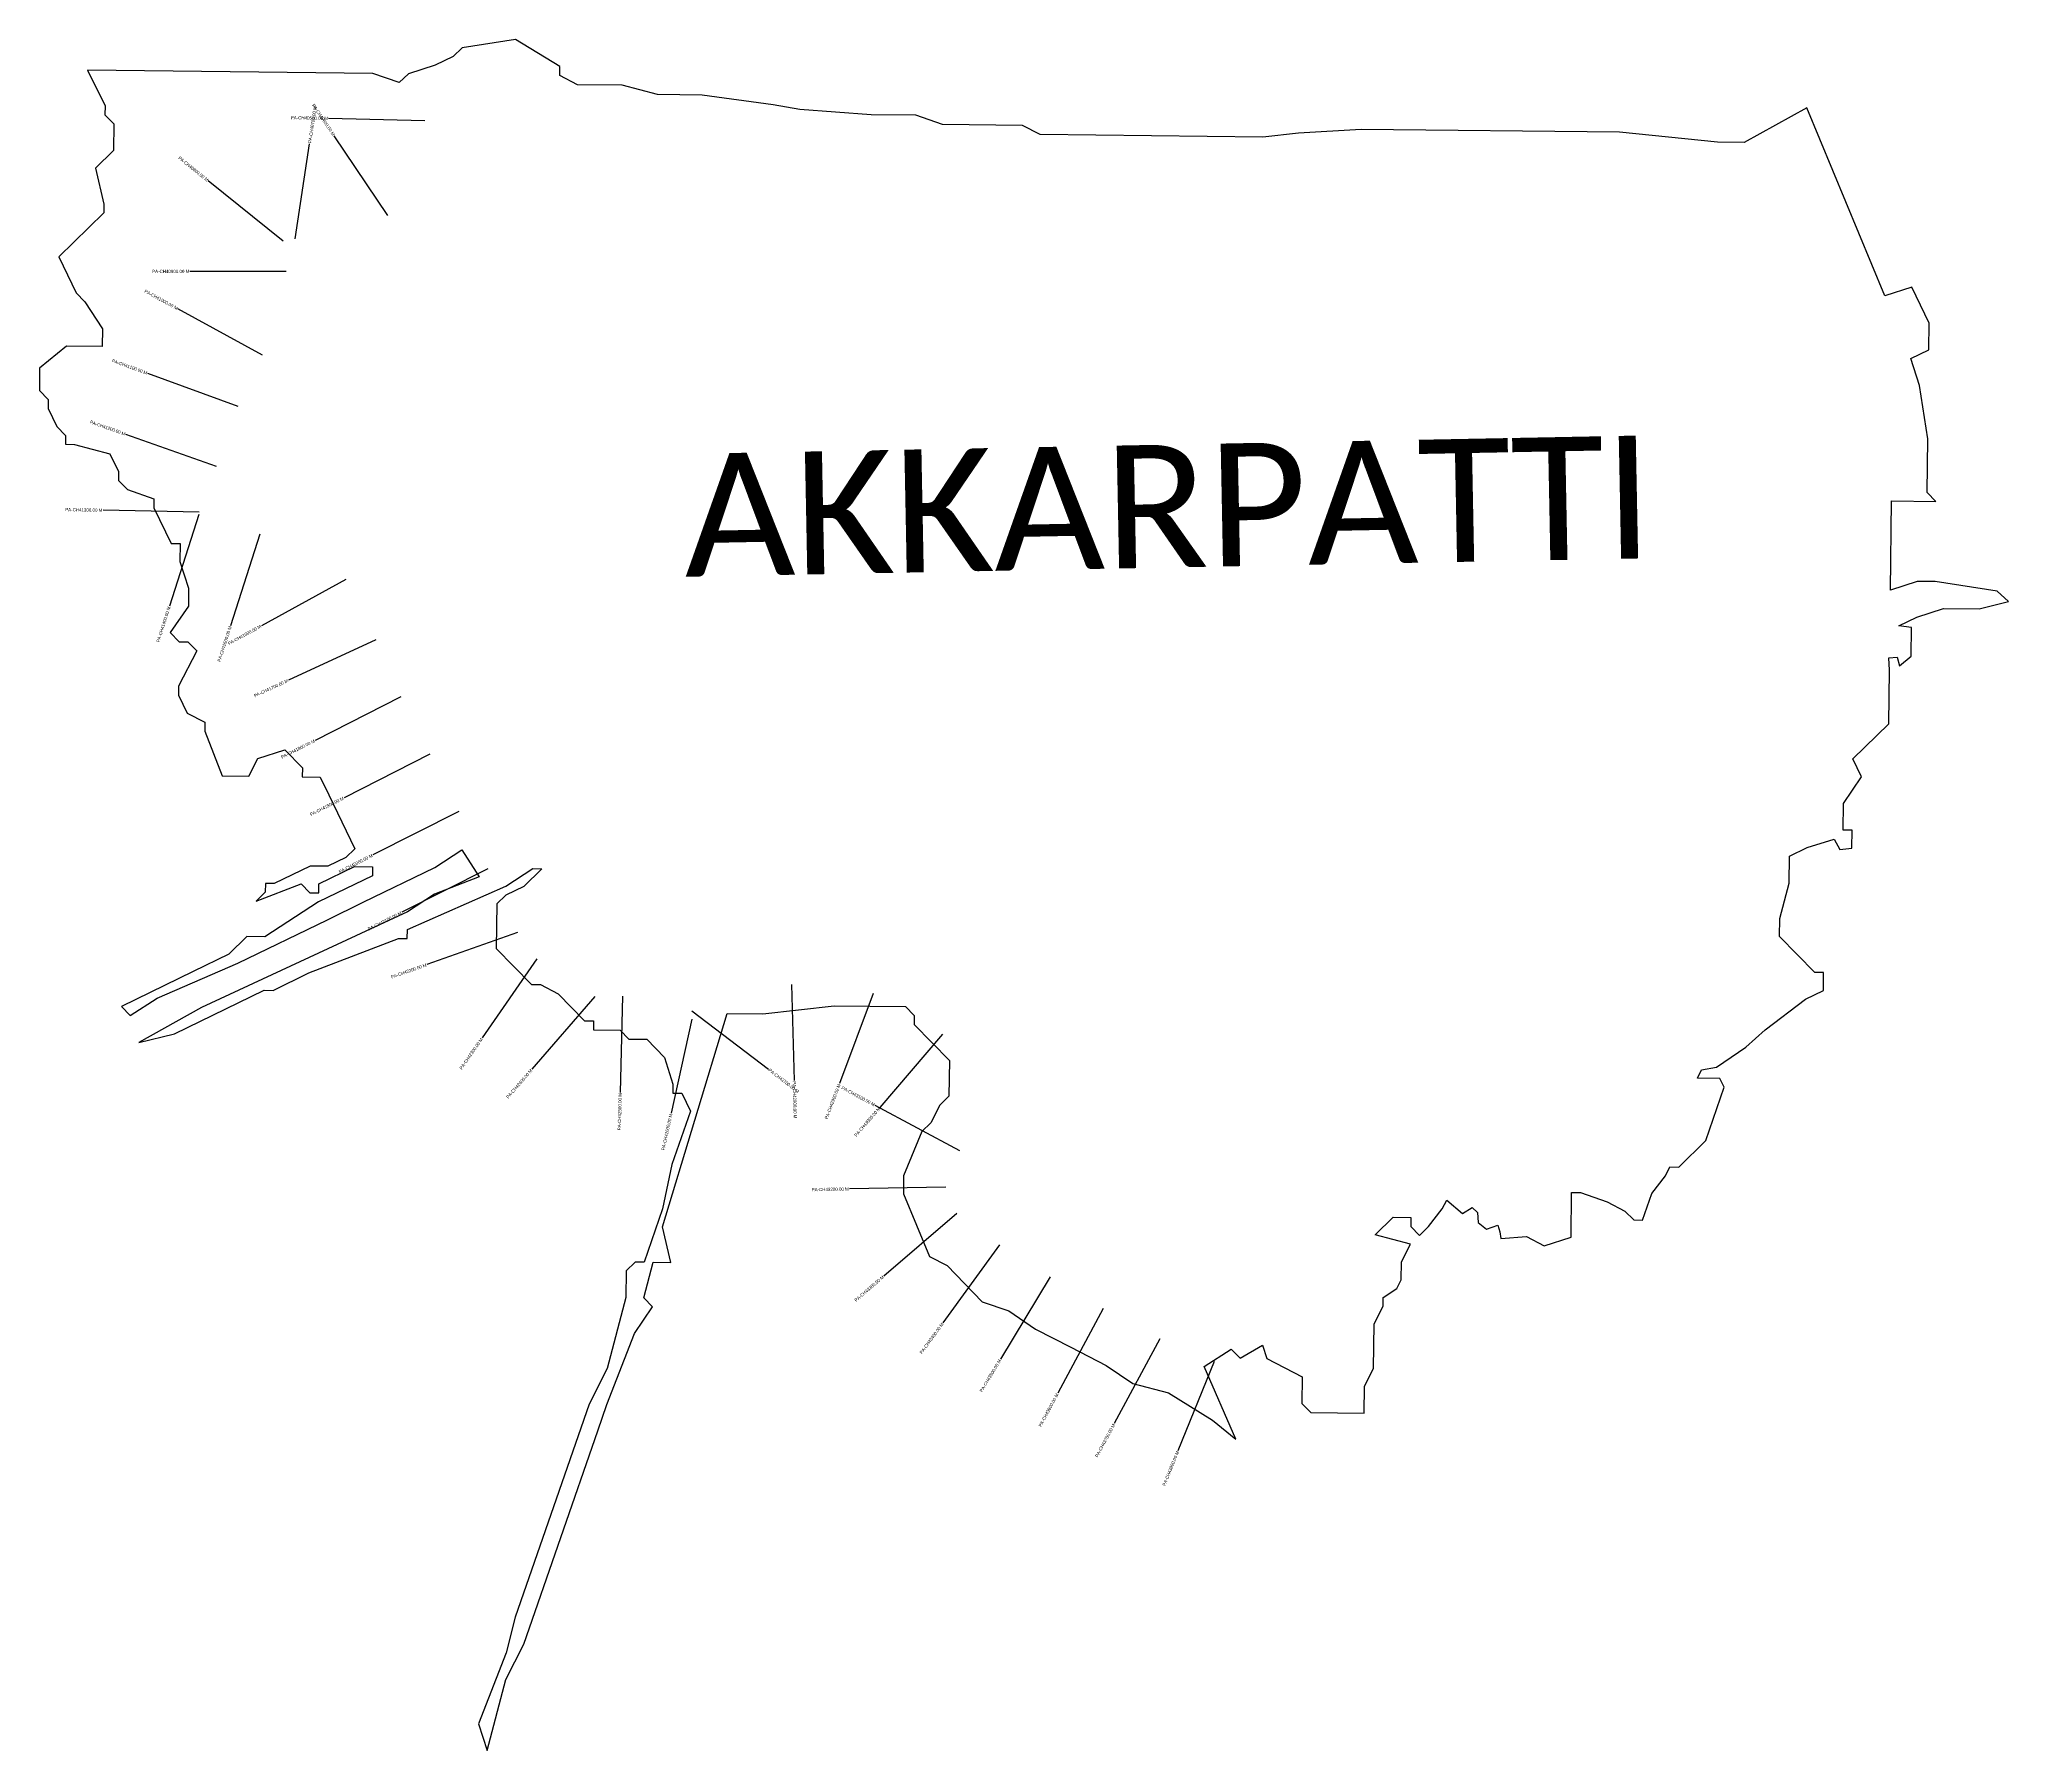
# Model space of a CAD drawing. Header units: metres. Extents: x 253957 to 257026, y 2192713 to 2195379.
import ezdxf
from ezdxf.enums import TextEntityAlignment as Align

# ---------------------------------------------------------------- set-up
doc = ezdxf.new("R2010")
doc.units = ezdxf.units.M
for name, color, linetype in [('CS', 134, 'Continuous'), ('CSMark', 6, 'Continuous'), ('VILLAGE BOUNDRY', 10, 'Continuous'), ('VILLAGE NAME', 250, 'Continuous')]:
    doc.layers.add(name, color=color, linetype=linetype)

msp = doc.modelspace()

# ---------------------------------------------------------------- linework, layer by layer
at = {"layer": 'CS'}
for p, q in [((254557.4, 2195252.1), (254407.5, 2195255.6)), ((254355.6, 2195068), (254377.8, 2195216.4)), ((254499.7, 2195104.3), (254416.1, 2195228.8)), ((254336.9, 2195064.3), (254220, 2195158.3)), ((254341.4, 2195017.4), (254191.4, 2195017.4)), ((254304.2, 2194886.8), (254172.7, 2194958.9)), ((254266.4, 2194806.8), (254125.5, 2194858.4)), ((254232.8, 2194713.5), (254091.4, 2194763.5)), ((254205.9, 2194642.4), (254055.9, 2194645.3)), ((254205.1, 2194638.9), (254159.3, 2194496.1)), ((254300.3, 2194608.3), (254254.5, 2194465.5)), ((254434.4, 2194537.5), (254302.8, 2194465.5)), ((254481.3, 2194443.5), (254345.1, 2194380.6)), ((254520.3, 2194354.4), (254386.4, 2194286.8)), ((254565.4, 2194265.1), (254431.5, 2194197.5)), ((254610.4, 2194175.8), (254476.5, 2194108.3)), ((254655.5, 2194086.5), (254521.5, 2194019)), ((254702.1, 2193987.5), (254560.6, 2193937.6)), ((254731.9, 2193946.6), (254646.7, 2193823.2)), ((254822.3, 2193888), (254724.2, 2193774.5)), ((254865.7, 2193888.3), (254861.9, 2193738.3)), ((255128.7, 2193906.7), (255133.2, 2193756.7)), ((255256.5, 2193892.6), (255203.7, 2193752.2)), ((254973.5, 2193852.5), (254941.2, 2193706)), ((254973.8, 2193865.5), (255093.1, 2193774.6)), ((255364.3, 2193829), (255266.6, 2193715.1)), ((255391.5, 2193647.3), (255259.3, 2193718.2)), ((255369.3, 2193590.7), (255219.3, 2193588)), ((255386.7, 2193549.9), (255272.8, 2193452.2)), ((255452.9, 2193501), (255364.9, 2193379.5)), ((255532.1, 2193451), (255454.6, 2193322.7)), ((255614.8, 2193401.9), (255543.9, 2193269.8)), ((255702.9, 2193354.6), (255632, 2193222.5)), ((255787.7, 2193319.2), (255731.3, 2193180.2))]:
    msp.add_line(p, q, dxfattribs=at)
at = {"layer": 'VILLAGE BOUNDRY'}
msp.add_lwpolyline([(256873.6, 2194881.7), (256901.6, 2194895.2), (256902, 2194936.9), (256874.9, 2194992.8), (256833.1, 2194979.4), (256711.5, 2195272.4), (256613.6, 2195218), (256572, 2195218.5), (256419.4, 2195234.1), (256016.7, 2195238.7), (255919.4, 2195232.9), (255863.8, 2195226.6), (255516.7, 2195230.6), (255489.1, 2195244.8), (255364.1, 2195246.2), (255322.6, 2195260.6), (255253.2, 2195261.4), (255142.1, 2195269.6), (255100.6, 2195277), (254989.7, 2195292.2), (254920.2, 2195293), (254864.8, 2195307.5), (254795.4, 2195308.3), (254767.8, 2195322.5), (254768, 2195336.4), (254699, 2195378.8), (254615.5, 2195365.9), (254601.5, 2195352.2), (254573.6, 2195338.6), (254531.8, 2195325.2), (254517.7, 2195311.5), (254476.2, 2195325.9), (254031.8, 2195331), (254059, 2195275.1), (254058.8, 2195261.2), (254072.5, 2195247.2), (254072.1, 2195205.6), (254044, 2195178.1), (254057.2, 2195122.4), (254057.1, 2195108.5), (253986.8, 2195039.9), (254014, 2194984), (254027.7, 2194969.9), (254055, 2194928), (254054.7, 2194900.2), (253999.1, 2194900.8), (253957.1, 2194866.6), (253956.7, 2194831.9), (253970.4, 2194817.8), (253970.3, 2194804), (253983.8, 2194776), (253997.6, 2194762), (253997.4, 2194748.1), (254011.3, 2194747.9), (254066.6, 2194733.4), (254080.2, 2194705.5), (254080.1, 2194691.6), (254093.8, 2194677.6), (254135.3, 2194663.2), (254135.1, 2194649.3), (254162.3, 2194593.4), (254176.1, 2194593.3), (254175.8, 2194565.5), (254189.2, 2194523.7), (254188.9, 2194495.9), (254160.7, 2194454.6), (254174.4, 2194440.5), (254188.3, 2194440.4), (254202, 2194426.3), (254173.6, 2194371.1), (254173.4, 2194357.2), (254187, 2194329.3), (254214.6, 2194315.1), (254214.4, 2194301.2), (254241.4, 2194231.5), (254283.1, 2194231), (254297.3, 2194258.6), (254339.1, 2194272), (254366.6, 2194243.9), (254366.4, 2194230), (254394.1, 2194229.7), (254407.7, 2194201.8), (254434.8, 2194145.9), (254448.4, 2194118), (254434.4, 2194104.2), (254406.5, 2194090.7), (254378.7, 2194091), (254322.8, 2194063.8), (254308.9, 2194064), (254308.8, 2194050.1), (254294.7, 2194036.4), (254364.5, 2194063.4), (254378.2, 2194049.3), (254392.1, 2194049.2), (254392.2, 2194063.1), (254448.1, 2194090.2), (254475.9, 2194089.9), (254475.7, 2194076), (254391.9, 2194035.3), (254308, 2193980.7), (254280.2, 2193981), (254252.1, 2193953.6), (254196.2, 2193926.5), (254084.5, 2193872.2), (254098.3, 2193858.1), (254140.2, 2193885.4), (254265.8, 2193939.5), (254405.5, 2194007.4), (254461.3, 2194034.5), (254573.1, 2194088.8), (254615, 2194116.1), (254642.4, 2194074.1), (254572.6, 2194047.1), (254530.6, 2194019.8), (254209.5, 2193870.7), (254111.7, 2193816.3), (254167.3, 2193829.6), (254307, 2193897.4), (254320.9, 2193897.2), (254376.8, 2193924.4), (254516.3, 2193978.3), (254530.1, 2193978.1), (254530.3, 2193992.1), (254683.8, 2194059.7), (254725.8, 2194087), (254739.7, 2194086.8), (254711.6, 2194059.4), (254683.7, 2194045.8), (254669.7, 2194032.1), (254668.9, 2193962.7), (254723.7, 2193906.5), (254737.6, 2193906.3), (254765.2, 2193892.1), (254806.4, 2193850), (254820.3, 2193849.8), (254820.2, 2193836), (254861.8, 2193835.5), (254875.5, 2193821.4), (254903.3, 2193821.1), (254930.8, 2193793), (254944.2, 2193751.2), (254944, 2193737.3), (254957.9, 2193737.2), (254971.5, 2193709.2), (254942.7, 2193626.2), (254928.1, 2193556.9), (254899.3, 2193474), (254885.4, 2193474.1), (254871.4, 2193460.4), (254870.9, 2193418.7), (254841.8, 2193308), (254813.5, 2193252.7), (254698.5, 2192920.8), (254684, 2192865.4), (254641.1, 2192754.8), (254654.5, 2192713), (254683.5, 2192823.7), (254711.9, 2192878.9), (254826.9, 2193210.9), (254841.2, 2193252.4), (254884.1, 2193363), (254912.4, 2193404.4), (254898.7, 2193418.4), (254913.2, 2193473.8), (254941, 2193473.5), (254927.7, 2193529.2), (255028.7, 2193861.3), (255084.3, 2193860.7), (255195.5, 2193873.3), (255306.6, 2193872), (255320.4, 2193858), (255320.2, 2193844.1), (255347.6, 2193816), (255375.1, 2193787.9), (255374.4, 2193732.4), (255360.4, 2193718.7), (255346.2, 2193691), (255332.2, 2193677.3), (255303.6, 2193608.2), (255303.3, 2193580.4), (255343.8, 2193482.7), (255371.4, 2193468.5), (255426.3, 2193412.3), (255467.8, 2193398), (255509.2, 2193369.7), (255564.4, 2193341.3), (255619.6, 2193312.9), (255661, 2193284.7), (255716.3, 2193270.2), (255785.3, 2193227.7), (255821.4, 2193198.1), (255772.4, 2193311.2), (255814.3, 2193338.5), (255828, 2193324.4), (255863, 2193344.8), (255869.7, 2193323.9), (255924.9, 2193295.5), (255924.5, 2193253.8), (255938.2, 2193239.8), (256021.5, 2193238.9), (256022, 2193280.5), (256036.2, 2193308.1), (256037, 2193377.6), (256051.2, 2193405.2), (256051.3, 2193419.1), (256072.3, 2193432.7), (256079.4, 2193446.5), (256079.8, 2193474.3), (256093.9, 2193501.9), (256038.6, 2193516.4), (256066.7, 2193543.9), (256094.4, 2193543.5), (256094.3, 2193529.7), (256108, 2193515.6), (256122, 2193529.4), (256143.2, 2193556.9), (256150.3, 2193570.7), (256174.6, 2193549.7), (256189.8, 2193559), (256198.3, 2193551.2), (256199.3, 2193535.5), (256212.2, 2193525.3), (256230, 2193531.3), (256233.1, 2193521.1), (256234.5, 2193510.9), (256274.6, 2193513.7), (256302.3, 2193499.5), (256344.1, 2193512.9), (256344.9, 2193582.3), (256358.8, 2193582.2), (256400.2, 2193567.8), (256427.9, 2193553.6), (256441.6, 2193539.6), (256455.5, 2193539.4), (256469.8, 2193580.9), (256491, 2193608.4), (256498.1, 2193622.2), (256512, 2193622.1), (256554.1, 2193663.2), (256582.8, 2193746.3), (256576.1, 2193760.2), (256541.3, 2193760.6), (256547.3, 2193773.3), (256570.7, 2193777.5), (256616.6, 2193809), (256646.3, 2193835.8), (256709.4, 2193883.7), (256737.3, 2193897.2), (256737.6, 2193925), (256723.8, 2193925.1), (256668.8, 2193981.4), (256669.2, 2194009.1), (256683.7, 2194064.5), (256684.2, 2194106.2), (256712.1, 2194119.7), (256753.9, 2194133.1), (256763.1, 2194116.9), (256781.5, 2194118.9), (256781.9, 2194146.7), (256768, 2194146.8), (256768.5, 2194188.5), (256796.7, 2194229.9), (256783.1, 2194257.8), (256839.3, 2194312.7), (256840.3, 2194396), (256839.1, 2194415.6), (256852.1, 2194416.6), (256855.8, 2194403), (256874, 2194417.8), (256874.8, 2194462.8), (256855, 2194465.3), (256882.9, 2194478.8), (256924.7, 2194492.3), (256980.2, 2194491.6), (257026, 2194503.4), (257008.3, 2194519.1), (256911.3, 2194534.1), (256883.5, 2194534.4), (256841.7, 2194521), (256843.3, 2194659.8), (256912.7, 2194659), (256899, 2194673.1), (256900, 2194756.4), (256887, 2194839.9)], close=True, dxfattribs=at)

# ---------------------------------------------------------------- texts
at = {"layer": 'CSMark'}
for s, rotation, p in [('PA-CH40700.00 M', 81.5059, (254378, 2195217.3)), ('PA-CH42700.00 M', 322.6978, (255093.9, 2193774)), ('PA-CH42800.00 M', 271.6927, (255133.2, 2193755.7))]:
    msp.add_text(s, height=5, rotation=rotation, dxfattribs=at).set_placement(p, align=Align.MIDDLE_LEFT)
for s, rotation, p in [('PA-CH40600.00 M', 303.8838, (254415.6, 2195229.6)), ('PA-CH40500.00 M', 358.6369, (254406.5, 2195255.7)), ('PA-CH40800.00 M', 321.2048, (254219.2, 2195158.9)), ('PA-CH41000.00 M', 331.2607, (254171.8, 2194959.4)), ('PA-CH41100.00 M', 339.8749, (254124.6, 2194858.8)), ('PA-CH41200.00 M', 340.5142, (254090.5, 2194763.9)), ('PA-CH41300.00 M', 358.8794, (254054.9, 2194645.3)), ('PA-CH41400.00 M', 72.1937, (254159, 2194495.1)), ('PA-CH41500.00 M', 72.1937, (254254.2, 2194464.6)), ('PA-CH41600.00 M', 28.676, (254301.9, 2194465)), ('PA-CH41700.00 M', 24.8024, (254344.2, 2194380.2)), ('PA-CH41800.00 M', 26.7726, (254385.5, 2194286.4)), ('PA-CH41900.00 M', 26.7726, (254430.6, 2194197.1)), ('PA-CH42000.00 M', 26.7726, (254475.6, 2194107.8)), ('PA-CH42100.00 M', 26.7726, (254520.7, 2194018.5)), ('PA-CH42200.00 M', 19.4498, (254559.7, 2193937.2)), ('PA-CH42300.00 M', 55.3811, (254646.1, 2193822.4)), ('PA-CH42400.00 M', 49.1718, (254723.6, 2193773.7)), ('PA-CH42500.00 M', 88.5315, (254861.9, 2193737.3)), ('PA-CH42900.00 M', 69.4052, (255203.3, 2193751.3)), ('PA-CH43100.00 M', 331.807, (255258.4, 2193718.7)), ('PA-CH42600.00 M', 77.5798, (254941, 2193705)), ('PA-CH43000.00 M', 49.3646, (255266, 2193714.4)), ('PA-CH43200.00 M', 1.036, (255218.3, 2193587.9)), ('PA-CH43300.00 M', 40.6148, (255272.1, 2193451.6)), ('PA-CH43400.00 M', 54.0682, (255364.3, 2193378.7)), ('PA-CH43500.00 M', 58.8571, (255454, 2193321.8)), ('PA-CH43600.00 M', 61.7745, (255543.4, 2193268.9)), ('PA-CH43700.00 M', 61.7745, (255631.5, 2193221.6)), ('PA-CH43800.00 M', 67.9134, (255731, 2193179.3))]:
    msp.add_text(s, height=5, rotation=rotation, dxfattribs=at).set_placement(p, align=Align.MIDDLE_RIGHT)
msp.add_text('PA-CH40900.00 M', height=5, dxfattribs=at).set_placement((254190.4, 2195017.4), align=Align.MIDDLE_RIGHT)
at = {"layer": 'VILLAGE NAME', "insert": (254959.2, 2194733), "char_height": 191.456, "attachment_point": 1, "rotation": 1.1028}
msp.add_mtext_dynamic_manual_height_columns('{\\fCalibri|b0|i0|c0|p34;AKKARPATTI}', width=1279.793, gutter_width=957.3, heights=[0], dxfattribs=at)

doc.saveas('drawing.dxf')
